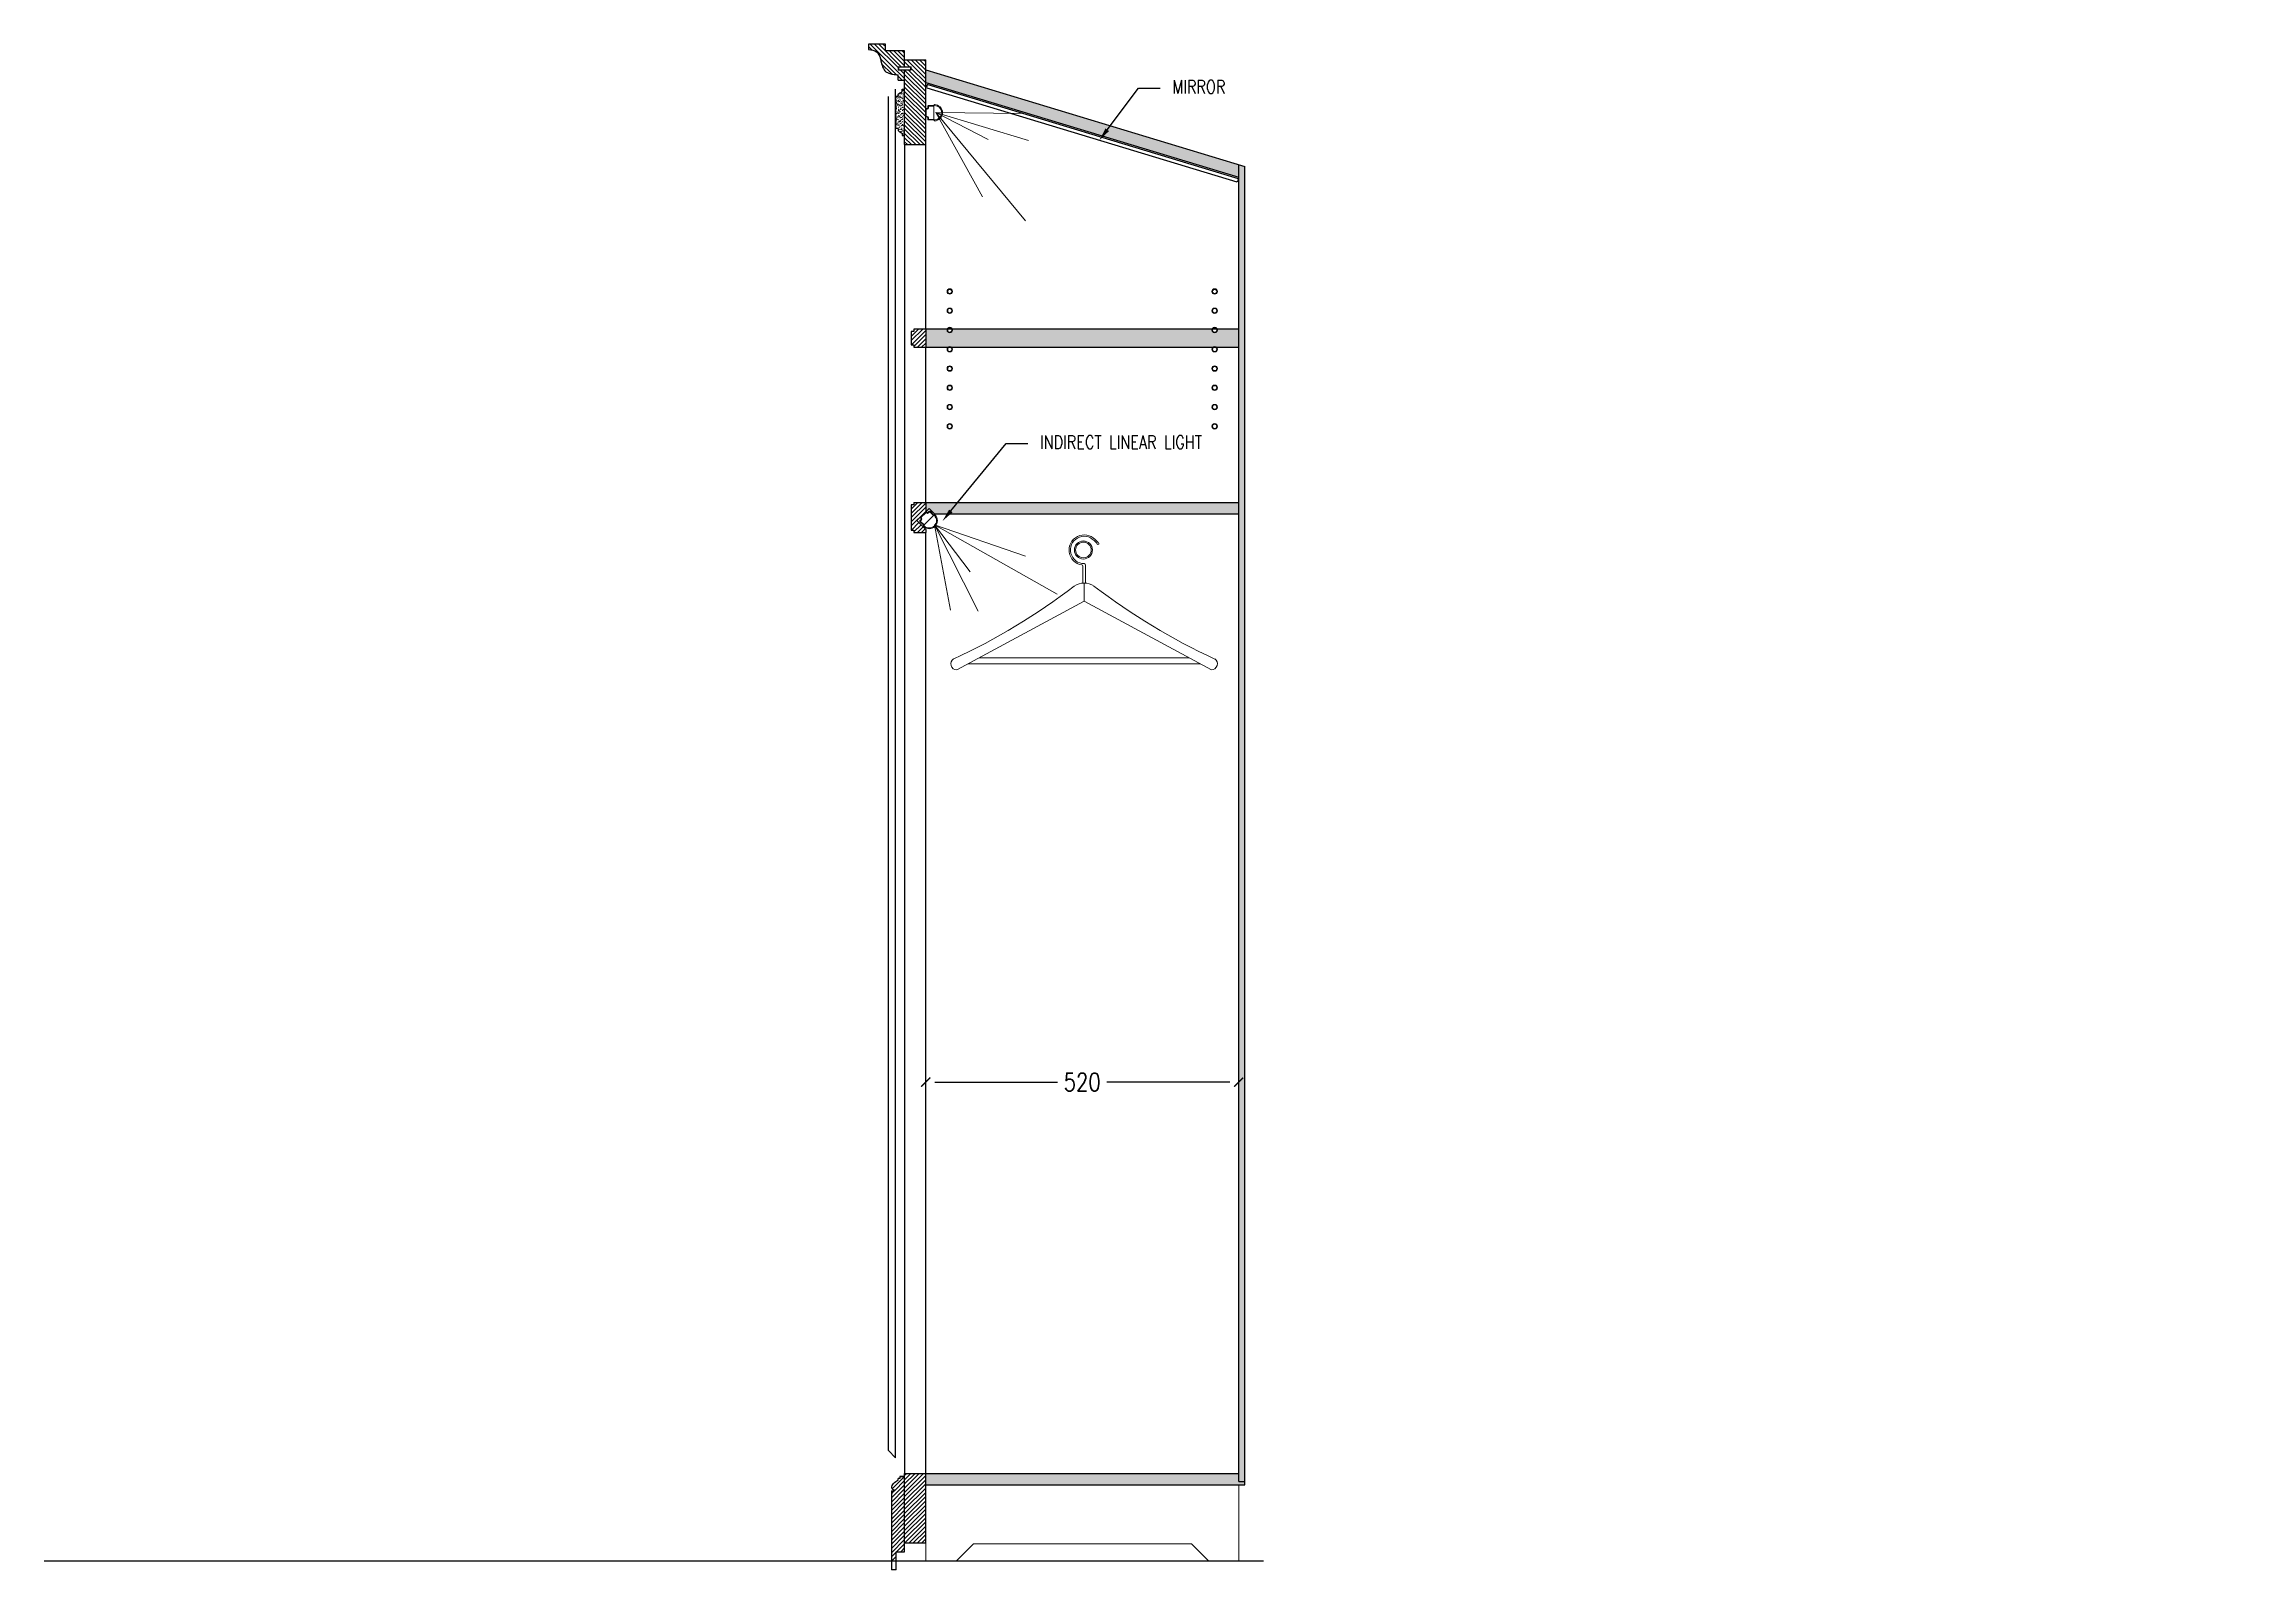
# Model space of a CAD drawing. Header units: inches. Extents: x -12478 to 399182, y -16583 to 525552.
# Drawn here: x 62392 to 66060, y -8636 to -6101 of the extents above; entities that cross this region are included whole.
import ezdxf
from ezdxf import colors
from ezdxf.entities.mleader import LeaderData, LeaderLine
from ezdxf.math import Vec2, Vec3

# ---------------------------------------------------------------- set-up
doc = ezdxf.new("R2010")
doc.units = ezdxf.units.IN
doc.header["$LTSCALE"] = 1000
doc.header["$MEASUREMENT"] = 0
for name, color, linetype, lineweight in [('05 Menuiserie Vue', 4, 'Continuous', 25), ('06 Menuiserie Coupe', 113, 'Continuous', 25), ('08 Aménagements intérieurs', 143, 'Continuous', 18), ('10 Décors et Achures', 54, 'Continuous', 5), ('11 Quincaillerie', 121, 'Continuous', 15), ('13 Miroiterie', 51, 'Continuous', 25), ('CLA-DIM', 8, 'Continuous', 18), ('Electricité', 31, 'Continuous', 20)]:
    doc.layers.add(name, color=color, linetype=linetype, lineweight=lineweight)
doc.layers.add('CLA-SECTION', color=6, linetype='Continuous')
doc.styles.add('ST-DIM', font='romans.shx', dxfattribs={"width": 0.8})
doc.styles.add('ST9', font='romans.shx', dxfattribs={"width": 0.8})
doc.dimstyles.new('IDS-DIM', dxfattribs={"dimtxt": 3, "dimasz": 1.5, "dimexe": 0.55, "dimexo": 2, "dimgap": 1, "dimtad": 0, "dimdec": 0, "dimzin": 0, "dimdsep": 46, "dimtxsty": 'ST-DIM', "dimblk1": '_ArchTick 11', "dimblk2": '_ArchTick 11', "dimsah": 1, "dimcen": 2.2, "dimdle": 0.0015, "dimclrd": 256, "dimclre": 256, "dimclrt": 3, "dimadec": 1, "dimazin": 0, "dimtfac": 1, "dimtdec": 0, "dimtix": 1, "dimtofl": 0, "dimtmove": 1, "dimatfit": 0, "dimfxl": 1, "dimtolj": 1, "dimtzin": 0, "dimarcsym": 0})
pattern_1 = [(45, (-52216.6733, 13570.323), (3.5, -3.5), [])]
pattern_2 = [(142.5, (-56149.139, -20173.917), (0.16000313, 4.89413237), [0, -3.8608, 0, -4.318, 0, -4.1275]), (172.5, (-56149.139, -20173.917), (-4.49523283, 7.168251), [0, -2.0828, 0, -3.4798, 0, -1.3335]), (212.5, (-56146.015, -20173.917), (-7.9099237, 0.01437185), [0, -1.27, 0, -4.572, 0, -5.969]), (222.5, (-56146.015, -20173.917), (-7.63556452, 2.22929323), [0, -0.635, 0, -2.9972, 0, -3.429])]
pattern_3 = [(142.5, (-74978.516, -20173.917), (0.16000313, 4.89413237), [0, -3.8608, 0, -4.318, 0, -4.1275]), (172.5, (-74978.516, -20173.917), (-4.49523283, 7.168251), [0, -2.0828, 0, -3.4798, 0, -1.3335]), (212.5, (-74975.3918, -20173.917), (-7.9099237, 0.01437185), [0, -1.27, 0, -4.572, 0, -5.969]), (222.5, (-74975.392, -20173.917), (-7.63556452, 2.22929323), [0, -0.635, 0, -2.9972, 0, -3.429])]

msp = doc.modelspace()

# ---------------------------------------------------------------- blocks, each defined once
blk = doc.blocks.new('rai Lampes navettes AGA coupe')
at = {"lineweight": 9}
for p, q in [((-12, 4.5), (-12, 13.5)), ((-12, 13.5), (12, 13.5)), ((-11, 4.5), (-11, 13.5)), ((-11, 4.5), (-8, 4.5)), ((-11, 3.5), (-8, 3.5)), ((-7, 1), (-7, 2.5)), ((-6, 1), (-6, 2.5)), ((-6, 1), (6, 1)), ((-6, 0), (6, 0)), ((6, 1), (6, 2.5)), ((7, 1), (7, 2.5)), ((8, 4.5), (11, 4.5)), ((8, 3.5), (11, 3.5)), ((11, 4.5), (11, 13.5)), ((12, 4.5), (12, 13.5))]:
    blk.add_line(p, q, dxfattribs=at)
for centre, radius, start, end in [((0, 14.5), 13.5, 0, 180), ((-12.8, 14.5), 0.75, 180, 0), ((0, 14.5), 12, 0, 180), ((-12.4, 14), 0.632, 307.7009, 52.2991), ((-11, 4.5), 1, 180, 270), ((-8, 2.5), 2, 0, 90), ((-8, 2.5), 1, 0, 90), ((-6, 1), 1, 180, 270), ((8, 2.5), 2, 90, 180), ((6, 1), 1, 270, 0), ((8, 2.5), 1, 90, 180), ((11, 4.5), 1, 270, 0), ((12.4, 14), 0.632, 127.7009, 232.2991), ((12.8, 14.5), 0.75, 180, 0)]:
    blk.add_arc(centre, radius, start, end, dxfattribs=at)
blk = doc.blocks.new('Cintre bois')
for p, q in [((16.4, 15.6), (20.9, 11.1)), ((18.1, 17.3), (22.8, 13.1)), ((23.7, 12.2), (23.7, 12.2)), ((-2, -55), (-2, -26.8)), ((2, -55), (2, -24.7)), ((0, -55), (0, -85)), ((-211.4, -199.2), (0, -85)), ((0, -85), (211.4, -199.2)), ((-174.3, -179.2), (174.3, -179.2)), ((-192.9, -189.2), (192.9, -189.2))]:
    blk.add_line(p, q)
for centre, radius, start, end in [((0, 0), 25.1, 43.6819, 261.5057), ((0, 0), 22.7, 43.6819, 270), ((22.8, 11.2), 1.83, 183.8726, 88.609), ((-4, -26.8), 2, 0, 81.5057), ((0, -24.7), 2, 0, 90), ((-660.6, 780.2), 1058.7, 294.7509, 307.4826), ((0, -85), 30, 56.8887, 123.1113), ((660.6, 780.2), 1058.7, 232.5174, 245.2491), ((-211.4, -189.2), 10, 123.1113, 270), ((211.4, -189.2), 10, 270, 56.8887)]:
    blk.add_arc(centre, radius, start, end)
blk = doc.blocks.new('Douille')
for radius in [4.5, 3.5]:
    blk.add_circle((0, 0), radius)
blk = doc.blocks.new('_ArchTick 11')
at = {"color": 0, "linetype": 'ByBlock', "const_width": 0.15}
blk.add_lwpolyline([(-0.5, -0.5), (0.5, 0.5)], dxfattribs=at)
blk = doc.blocks.new('*D706')
at = {"layer": 'CLA-DIM', "lineweight": -2, "transparency": 16777216}
for p, q in [((63856.9, -8455.5), (63856.9, -7819.6)), ((63871.9, -7825.1), (64076, -7825.1)), ((64361.9, -7825.1), (64157.7, -7825.1)), ((64376.9, -8455.5), (64376.9, -7819.6))]:
    blk.add_line(p, q, dxfattribs=at)
at = {"layer": 'Defpoints', "color": 0, "transparency": 16777216}
for p in [(63856.9, -7825.1), (63856.9, -8475.5), (64376.9, -8475.5)]:
    blk.add_point(p, dxfattribs=at)
at = {"layer": 'CLA-DIM', "lineweight": -2, "transparency": 16777216, "xscale": 15, "yscale": 15, "zscale": 15, "rotation": 180}
blk.add_blockref('_ArchTick 11', (63856.9, -7825.1), dxfattribs=at)
at = {"layer": 'CLA-DIM', "lineweight": -2, "transparency": 16777216, "xscale": 15, "yscale": 15, "zscale": 15}
blk.add_blockref('_ArchTick 11', (64376.9, -7825.1), dxfattribs=at)
at = {"layer": 'CLA-DIM', "color": 3, "transparency": 16777216, "insert": (64116.9, -7825.1), "char_height": 30, "attachment_point": 5, "style": 'ST-DIM'}
blk.add_mtext('\\A1;520', dxfattribs=at)

# ---------------------------------------------------------------- dimensions: what is measured, and where the dimension line sits
at = {"layer": 'CLA-DIM'}
dim = msp.add_linear_dim(base=(63856.9, -7825.1), p1=(64376.9, -8475.5), p2=(63856.9, -8475.5), angle=180, dimstyle='IDS-DIM', override={"dimscale": 0, "dimtix": 1, "dimtofl": 0, "dimtmove": 1, "dimatfit": 0}, dxfattribs=at)
dim.commit()
dim.dimension.update_dxf_attribs({"geometry": '*D706', "text_midpoint": (64116.9, -7825.1)})

# ---------------------------------------------------------------- hatches: boundary and pattern name
at = {"layer": '10 Décors et Achures'}
h = msp.add_hatch(dxfattribs=at)
h.set_pattern_fill('JIS_WOOD', color=256, scale=7, style=0)
h.set_pattern_definition([(135, (-60338.041, -20163.6416), (3.5, 3.5), [])])
edge = h.paths.add_edge_path()
edge.add_spline(control_points=[(63810.9, -6151.5), (63808, -6151.2), (63802.9, -6150.7), (63796.1, -6149.2), (63789.5, -6146.3), (63783.9, -6137.3), (63782.5, -6125.4), (63776.5, -6110.8), (63767, -6109.8), (63761.9, -6109.6)], knot_values=[1.917429, 1.917429, 1.917429, 1.917429, 10.600898, 17.223526, 22.93021, 31.641243, 46.998087, 59.952612, 74.007963, 74.007963, 74.007963, 74.007963], degree=3, periodic=0)
edge.add_line((63761.9, -6109.6), (63761.9, -6100.5))
edge.add_line((63761.9, -6100.5), (63789.9, -6100.5))
edge.add_line((63789.9, -6100.5), (63789.9, -6111.5))
edge.add_line((63789.9, -6111.5), (63821.9, -6111.5))
edge.add_line((63821.9, -6111.5), (63821.9, -6138))
edge.add_line((63821.9, -6138), (63810.9, -6138))
edge.add_line((63810.9, -6138), (63810.9, -6143))
edge.add_line((63810.9, -6143), (63821.9, -6143))
edge.add_line((63821.9, -6143), (63821.9, -6160.5))
edge.add_line((63821.9, -6160.5), (63810.9, -6160.5))
edge.add_line((63810.9, -6160.5), (63810.9, -6151.5))
h = msp.add_hatch(dxfattribs=at)
h.set_pattern_fill('JIS_WOOD', color=256, scale=7, style=0)
h.set_pattern_definition([(135, (-56149.139, -20173.917), (3.5, 3.5), [])])
h.paths.add_polyline_path([(63821.9, -6143), (63832.9, -6143), (63832.9, -6138), (63821.9, -6138), (63821.9, -6126.5), (63856.9, -6126.5), (63856.9, -6267.5), (63821.9, -6267.5)])
at = {"layer": '10 Décors et Achures', "lineweight": 5}
h = msp.add_hatch(dxfattribs=at)
h.set_pattern_fill('AR-SAND', color=256, scale=0.1, style=0)
h.set_pattern_definition(pattern_2)
h.paths.add_polyline_path([(64376.9, -6300.9), (64376.9, -6321.8), (63856.9, -6164), (63856.9, -6143.1)])
h = msp.add_hatch(dxfattribs=at)
h.set_pattern_fill('AR-SAND', color=256, scale=0.1, style=0)
h.set_pattern_definition(pattern_2)
edge = h.paths.add_edge_path()
edge.add_line((63806.9, -6187.5), (63810.9, -6187.5))
edge.add_spline(control_points=[(63810.9, -6187.5), (63810.9, -6186.4), (63810.9, -6184.5), (63812.7, -6181.9), (63815.3, -6181.1), (63817.4, -6179.6), (63817.8, -6177.5), (63817.9, -6176.2), (63817.9, -6175.5)], knot_values=[0, 0, 0, 0, 3.233157, 5.688616, 8.768505, 11.353074, 13.021988, 15.095943, 15.095943, 15.095943, 15.095943], degree=3, periodic=0)
edge.add_line((63817.9, -6175.5), (63821.9, -6175.5))
edge.add_line((63821.9, -6175.5), (63821.9, -6252.5))
edge.add_line((63821.9, -6252.5), (63817.9, -6252.5))
edge.add_spline(control_points=[(63817.9, -6252.5), (63817.9, -6251.8), (63817.8, -6250.6), (63817.4, -6248.5), (63815.3, -6246.9), (63812.7, -6246.1), (63810.9, -6243.6), (63810.9, -6241.6), (63810.9, -6240.5)], knot_values=[0, 0, 0, 0, 2.073955, 3.742869, 6.327438, 9.407326, 11.862786, 15.095943, 15.095943, 15.095943, 15.095943], degree=3, periodic=0)
edge.add_line((63810.9, -6240.5), (63806.9, -6240.5))
edge.add_line((63806.9, -6240.5), (63806.9, -6187.5))
h = msp.add_hatch(dxfattribs=at)
h.set_pattern_fill('AR-SAND', color=256, scale=0.1, style=0)
h.set_pattern_definition(pattern_3)
h.paths.add_polyline_path([(64376.9, -6300.9), (64386.9, -6303.9), (64386.9, -7339.6), (64376.9, -7339.6)])
at = {"layer": '10 Décors et Achures'}
h = msp.add_hatch(dxfattribs=at)
h.set_pattern_fill('JIS_WOOD', color=256, scale=7, angle=90, style=0)
h.set_pattern_definition(pattern_1)
h.paths.add_polyline_path([(63832.9, -6578), (63836.9, -6578), (63836.9, -6574), (63856.9, -6574), (63856.9, -6604), (63836.9, -6604), (63836.9, -6600), (63832.9, -6600)])
at = {"layer": '10 Décors et Achures', "lineweight": 5}
h = msp.add_hatch(dxfattribs=at)
h.set_pattern_fill('AR-SAND', color=256, scale=0.1, style=0)
h.set_pattern_definition(pattern_2)
h.paths.add_polyline_path([(63899.7, -6604, 0.353553), (63894.1, -6604), (63856.9, -6604), (63856.9, -6574), (63892.6, -6574, 0.085164), (63892.4, -6575.5, 1), (63901.4, -6575.5, 0.085164), (63901.1, -6574), (64332.6, -6574, 0.085164), (64332.4, -6575.5, 1), (64341.4, -6575.5, 0.085164), (64341.1, -6574), (64376.9, -6574), (64376.9, -6604), (64339.7, -6604, 0.353553), (64334.1, -6604)])
at = {"layer": '10 Décors et Achures'}
h = msp.add_hatch(dxfattribs=at)
h.set_pattern_fill('JIS_WOOD', color=256, scale=7, angle=90, style=0)
h.set_pattern_definition(pattern_1)
h.paths.add_polyline_path([(63832.9, -6866), (63836.9, -6866), (63836.9, -6862), (63856.9, -6862), (63856.9, -6877.7), (63842.3, -6892.2), (63856.9, -6906.8), (63856.9, -6912), (63836.9, -6912), (63836.9, -6908), (63832.9, -6908)])
at = {"layer": '10 Décors et Achures', "lineweight": 5}
h = msp.add_hatch(dxfattribs=at)
h.set_pattern_fill('AR-SAND', color=256, scale=0.1, style=0)
h.set_pattern_definition(pattern_2)
h.paths.add_polyline_path([(63871.4, -6881), (63862.5, -6872.1), (63856.9, -6877.7), (63856.9, -6862), (64376.9, -6862), (64376.9, -6881)])
h = msp.add_hatch(dxfattribs=at)
h.set_pattern_fill('AR-SAND', color=256, scale=0.1, style=0)
h.set_pattern_definition(pattern_3)
h.paths.add_polyline_path([(64376.9, -7339.6), (64386.9, -7339.6), (64386.9, -8488.5), (64376.9, -8488.5)])
at = {"layer": '10 Décors et Achures'}
h = msp.add_hatch(dxfattribs=at)
h.set_pattern_fill('JIS_WOOD', color=256, scale=7, angle=90, style=0)
h.set_pattern_definition(pattern_1)
h.paths.add_polyline_path([(63821.9, -8605.5), (63807.9, -8605.5), (63807.9, -8620.5), (63799.9, -8620.5), (63799.9, -8504.5), (63804.9, -8504.5), (63804.9, -8503), (63804.8, -8503), (63804.7, -8503), (63804.6, -8503), (63804.5, -8503), (63804.4, -8503), (63804.4, -8503), (63804.3, -8503), (63804.2, -8503), (63804.1, -8503), (63804, -8503), (63803.9, -8502.9), (63803.8, -8502.9), (63803.7, -8502.9), (63803.7, -8502.9), (63803.6, -8502.9), (63803.5, -8502.8), (63803.4, -8502.8), (63803.3, -8502.8), (63803.2, -8502.8), (63803.1, -8502.7), (63803.1, -8502.7), (63803, -8502.7), (63802.9, -8502.6), (63802.8, -8502.6), (63802.7, -8502.5), (63802.7, -8502.5), (63802.6, -8502.5), (63802.5, -8502.4), (63802.4, -8502.4), (63802.4, -8502.3), (63802.3, -8502.3), (63802.2, -8502.2), (63802.2, -8502.2), (63802.1, -8502.1), (63802, -8502), (63802, -8502), (63801.9, -8501.9), (63801.9, -8501.9), (63801.8, -8501.8), (63801.7, -8501.7), (63801.7, -8501.7), (63801.6, -8501.6), (63801.6, -8501.5), (63801.5, -8501.4), (63801.5, -8501.4), (63801.5, -8501.3), (63801.4, -8501.2), (63801.4, -8501.1), (63801.3, -8501), (63801.3, -8501), (63801.3, -8500.9), (63801.2, -8500.8), (63801.2, -8500.7), (63801.1, -8500.6), (63801.1, -8500.6), (63801.1, -8500.5), (63801.1, -8500.4), (63801, -8500.3), (63801, -8500.2), (63801, -8500.1), (63801, -8500), (63800.9, -8499.9), (63800.9, -8499.9), (63800.9, -8499.8), (63800.9, -8499.7), (63800.9, -8499.6), (63800.8, -8499.5), (63800.8, -8499.4), (63800.8, -8499.3), (63800.8, -8499.2), (63800.8, -8499.2), (63800.8, -8499.1), (63800.8, -8499), (63800.8, -8498.9), (63800.7, -8498.8), (63800.7, -8498.7), (63800.7, -8498.6), (63800.7, -8498.5), (63800.7, -8498.5), (63800.7, -8498.4), (63800.7, -8498.3), (63800.7, -8498.2), (63800.7, -8498.1), (63800.7, -8498), (63800.7, -8497.9), (63800.7, -8497.9), (63800.7, -8497.8), (63800.8, -8497.7), (63800.8, -8497.6), (63800.8, -8497.5), (63800.8, -8497.4), (63800.8, -8497.3), (63800.8, -8497.3), (63800.8, -8497.2), (63800.8, -8497.1), (63800.8, -8497), (63800.9, -8496.9), (63800.9, -8496.8), (63800.9, -8496.7), (63800.9, -8496.7), (63800.9, -8496.6), (63801, -8496.5), (63801, -8496.4), (63801, -8496.3), (63801, -8496.2), (63801.1, -8496.2), (63801.1, -8496.1), (63801.1, -8496), (63801.1, -8495.9), (63801.2, -8495.8), (63801.2, -8495.7), (63801.2, -8495.7), (63801.3, -8495.6), (63801.3, -8495.5), (63801.3, -8495.4), (63801.3, -8495.3), (63801.4, -8495.2), (63801.4, -8495.2), (63801.5, -8495.1), (63801.5, -8495), (63801.5, -8494.9), (63801.6, -8494.8), (63801.6, -8494.8), (63801.6, -8494.7), (63801.7, -8494.6), (63801.7, -8494.5), (63801.8, -8494.4), (63801.8, -8494.4), (63801.9, -8494.3), (63801.9, -8494.2), (63801.9, -8494.1), (63802, -8494.1), (63802, -8494), (63802.1, -8493.9), (63802.1, -8493.8), (63802.2, -8493.7), (63802.2, -8493.7), (63802.3, -8493.6), (63802.3, -8493.5), (63802.4, -8493.4), (63802.4, -8493.4), (63802.5, -8493.3), (63802.5, -8493.2), (63802.6, -8493.1), (63802.7, -8493), (63802.7, -8493), (63802.8, -8492.9), (63802.8, -8492.8), (63802.9, -8492.7), (63802.9, -8492.7), (63803, -8492.6), (63803.1, -8492.5), (63803.1, -8492.5), (63803.2, -8492.4), (63803.2, -8492.3), (63803.3, -8492.2), (63803.4, -8492.2), (63803.4, -8492.1), (63803.5, -8492), (63803.5, -8491.9), (63803.6, -8491.9), (63803.7, -8491.8), (63803.7, -8491.7), (63803.8, -8491.7), (63803.9, -8491.6), (63803.9, -8491.5), (63804, -8491.4), (63804.1, -8491.4), (63804.1, -8491.3), (63804.2, -8491.2), (63804.3, -8491.2), (63804.3, -8491.1), (63804.4, -8491), (63804.5, -8491), (63804.5, -8490.9), (63804.6, -8490.8), (63804.7, -8490.8), (63804.8, -8490.7), (63804.8, -8490.6), (63804.9, -8490.6), (63805, -8490.5), (63805, -8490.4), (63805.1, -8490.4), (63805.2, -8490.3), (63805.3, -8490.2), (63805.3, -8490.2), (63805.4, -8490.1), (63805.5, -8490), (63805.6, -8490), (63805.6, -8489.9), (63805.7, -8489.9), (63805.8, -8489.8), (63805.9, -8489.7), (63805.9, -8489.7), (63806, -8489.6), (63806.1, -8489.5), (63806.2, -8489.5), (63806.3, -8489.4), (63806.3, -8489.4), (63806.4, -8489.3), (63806.5, -8489.2), (63806.6, -8489.2), (63806.6, -8489.1), (63806.7, -8489.1), (63806.8, -8489), (63806.9, -8488.9), (63807, -8488.9), (63807, -8488.8), (63807.1, -8488.8), (63807.2, -8488.7), (63807.3, -8488.7), (63807.4, -8488.6), (63807.4, -8488.6), (63807.5, -8488.5), (63807.6, -8488.4), (63807.7, -8488.4), (63807.8, -8488.3), (63807.8, -8488.3), (63807.9, -8488.2), (63808, -8488.2), (63808.1, -8488.1), (63808.2, -8488.1), (63808.2, -8488), (63808.3, -8488), (63808.4, -8487.9), (63808.5, -8487.9), (63808.6, -8487.8), (63808.6, -8487.8), (63808.7, -8487.7), (63808.8, -8487.7), (63808.9, -8487.6), (63809, -8487.6), (63809.1, -8487.5), (63809.1, -8487.5), (63809.2, -8487.4), (63809.3, -8487.4), (63809.4, -8487.3), (63809.5, -8487.3), (63809.5, -8487.2), (63809.6, -8487.2), (63809.7, -8487.2), (63809.8, -8487.1), (63809.9, -8487.1), (63809.9, -8487), (63810, -8487), (63810.1, -8486.9), (63810.2, -8486.9), (63810.3, -8486.9), (63810.3, -8486.8), (63810.4, -8486.8), (63810.5, -8486.7), (63810.6, -8486.7), (63810.7, -8486.7), (63810.7, -8486.6), (63810.8, -8486.6), (63810.9, -8486.5), (63810.9, -8483.5), (63813.9, -8483.5), (63813.9, -8480.5), (63821.9, -8480.5)])
h = msp.add_hatch(dxfattribs=at)
h.set_pattern_fill('JIS_WOOD', color=256, scale=7, angle=90, style=0)
h.set_pattern_definition([(45, (-56149.139, -20173.917), (3.5, -3.5), [])])
h.paths.add_polyline_path([(63821.9, -8475.5), (63856.9, -8475.5), (63856.9, -8590.5), (63821.9, -8590.5)])
at = {"layer": '10 Décors et Achures', "lineweight": 5}
h = msp.add_hatch(dxfattribs=at)
h.set_pattern_fill('AR-SAND', color=256, scale=0.1, style=0)
h.set_pattern_definition(pattern_2)
h.paths.add_polyline_path([(64376.9, -8475.5), (64376.9, -8488.5), (64386.9, -8488.5), (64386.9, -8494.5), (63856.9, -8494.5), (63856.9, -8475.5)])

# ---------------------------------------------------------------- linework, layer by layer
at = {"layer": '05 Menuiserie Vue'}
for p, q in [((63794.9, -8437.5), (63794.9, -6187.5)), ((63806.9, -8449.5), (63806.9, -6175.5)), ((63821.9, -6267.5), (63821.9, -8475.5)), ((63856.9, -6574), (63856.9, -6267.5)), ((63856.9, -6862), (63856.9, -6604)), ((63856.9, -8475.5), (63856.9, -6912))]:
    msp.add_line(p, q, dxfattribs=at)
at = {"layer": '05 Menuiserie Vue', "lineweight": 5}
for p, q in [((63806.9, -8449.5), (63794.9, -8437.5)), ((64376.9, -8494.5), (64376.9, -8620.5)), ((63856.9, -8590.5), (63856.9, -8620.5)), ((63907.9, -8620.5), (63936.2, -8592.3)), ((63936.2, -8592.3), (64298.6, -8592.3)), ((64326.9, -8620.5), (64298.6, -8592.3)), ((63856.9, -8620.5), (63907.9, -8620.5)), ((64376.9, -8620.5), (64326.9, -8620.5))]:
    msp.add_line(p, q, dxfattribs=at)
at = {"layer": '06 Menuiserie Coupe'}
for p, q in [((63789.9, -6100.5), (63761.9, -6100.5)), ((63761.9, -6100.5), (63761.9, -6109.6)), ((63789.9, -6111.5), (63789.9, -6100.5)), ((63821.9, -6111.5), (63789.9, -6111.5)), ((63821.9, -6138), (63821.9, -6111.5)), ((63821.9, -6138), (63821.9, -6111.5)), ((63810.9, -6138), (63832.9, -6138)), ((63810.9, -6138), (63810.9, -6143)), ((63810.9, -6143), (63832.9, -6143)), ((63810.9, -6160.5), (63810.9, -6151.5)), ((63810.9, -6160.5), (63821.9, -6160.5)), ((63811.9, -6138), (63811.9, -6143)), ((63821.9, -6138), (63821.9, -6126.5)), ((63821.9, -6126.5), (63856.9, -6126.5)), ((63821.9, -6267.5), (63821.9, -6143)), ((63821.9, -6160.5), (63821.9, -6143)), ((63831.9, -6143), (63831.9, -6138)), ((63832.9, -6143), (63832.9, -6138)), ((63856.9, -6267.5), (63856.9, -6126.5)), ((63856.9, -6143.1), (64386.9, -6303.9)), ((63810.9, -6187.5), (63806.9, -6187.5)), ((63806.9, -6187.5), (63806.9, -6240.5)), ((63817.9, -6175.5), (63821.9, -6175.5)), ((63856.9, -6164), (64376.9, -6321.8)), ((63810.9, -6240.5), (63806.9, -6240.5)), ((63817.9, -6252.5), (63821.9, -6252.5)), ((63821.9, -6267.5), (63856.9, -6267.5)), ((64376.9, -8488.5), (64376.9, -6300.9)), ((64386.9, -8494.5), (64386.9, -6303.9)), ((63836.9, -6578), (63832.9, -6578)), ((63832.9, -6578), (63832.9, -6600)), ((63832.9, -6600), (63836.9, -6600)), ((63836.9, -6574), (63836.9, -6578)), ((64376.9, -6574), (63836.9, -6574)), ((63836.9, -6600), (63836.9, -6604)), ((63856.9, -6574), (63856.9, -6604)), ((63836.9, -6604), (64376.9, -6604)), ((63836.9, -6866), (63832.9, -6866)), ((63832.9, -6866), (63832.9, -6908)), ((63836.9, -6862), (63836.9, -6866)), ((63836.9, -6862), (63856.9, -6862)), ((63842.3, -6892.2), (63862.5, -6872.1)), ((63856.9, -6906.8), (63842.3, -6892.2)), ((63856.9, -6862), (63856.9, -6877.7)), ((63856.9, -6862), (64376.9, -6862)), ((63871.4, -6881), (63862.5, -6872.1)), ((63871.4, -6881), (64376.9, -6881)), ((63832.9, -6908), (63836.9, -6908)), ((63836.9, -6908), (63836.9, -6912)), ((63836.9, -6912), (63856.9, -6912)), ((63856.9, -6906.8), (63856.9, -6912)), ((63799.9, -8504.5), (63799.9, -8620.5)), ((63799.9, -8504.5), (63804.9, -8504.5)), ((63804.9, -8504.5), (63804.9, -8503)), ((63813.9, -8483.5), (63810.9, -8483.5)), ((63810.9, -8486.5), (63810.9, -8483.5)), ((63821.9, -8480.5), (63813.9, -8480.5)), ((63813.9, -8480.5), (63813.9, -8483.5)), ((63813.9, -8480.5), (63821.9, -8480.5)), ((63821.9, -8590.5), (63821.9, -8475.5)), ((63821.9, -8475.5), (64376.9, -8475.5)), ((63821.9, -8605.5), (63821.9, -8480.5)), ((63856.9, -8590.5), (63856.9, -8475.5)), ((63856.9, -8494.5), (64386.9, -8494.5)), ((64376.9, -8488.5), (64386.9, -8488.5)), ((63807.9, -8635.5), (63807.9, -8605.5)), ((63807.9, -8605.5), (63821.9, -8605.5)), ((63821.9, -8590.5), (63856.9, -8590.5)), ((63799.9, -8620.5), (63807.9, -8620.5)), ((63799.9, -8620.5), (63799.9, -8635.5)), ((63807.9, -8635.5), (63799.9, -8635.5))]:
    msp.add_line(p, q, dxfattribs=at)
for points, knots in [([(63761.9, -6109.6), (63767, -6109.8), (63776.5, -6110.8), (63782.5, -6125.4), (63783.9, -6137.3), (63789.5, -6146.3), (63796.1, -6149.2), (63802.9, -6150.7), (63808, -6151.2), (63810.9, -6151.5)], [1.917429, 1.917429, 1.917429, 1.917429, 15.972781, 28.927305, 44.284149, 52.995182, 58.701867, 65.324494, 74.007963, 74.007963, 74.007963, 74.007963]), ([(63810.9, -6187.5), (63810.9, -6186.4), (63810.9, -6184.5), (63812.7, -6181.9), (63815.3, -6181.1), (63817.4, -6179.6), (63817.8, -6177.5), (63817.9, -6176.2), (63817.9, -6175.5)], [0, 0, 0, 0, 3.233157, 5.688616, 8.768505, 11.353074, 13.021988, 15.095943, 15.095943, 15.095943, 15.095943]), ([(63810.9, -6240.5), (63810.9, -6241.6), (63810.9, -6243.6), (63812.7, -6246.1), (63815.3, -6246.9), (63817.4, -6248.5), (63817.8, -6250.6), (63817.9, -6251.8), (63817.9, -6252.5)], [0, 0, 0, 0, 3.233157, 5.688616, 8.768505, 11.353074, 13.021988, 15.095943, 15.095943, 15.095943, 15.095943])]:
    msp.add_open_spline(points, degree=3, knots=knots, dxfattribs=at)
at = {"layer": '06 Menuiserie Coupe', "start_tangent": (-1, 0), "end_tangent": (0.899543, 0.436833)}
msp.add_spline([(63804.9, -8503), (63802.2, -8502.2), (63800.8, -8499.5), (63810.9, -8486.5)], degree=3, dxfattribs=at)
at = {"layer": '10 Décors et Achures'}
for p, q in [((63873.7, -6214.1), (63951.1, -6354.1)), ((63873.7, -6214.1), (64022.5, -6394.3)), ((63873.7, -6214.1), (63960.7, -6258.8)), ((63873.7, -6214.1), (64017.6, -6215.7)), ((63873.7, -6214.1), (64027.7, -6260.4)), ((63873.7, -6214.1), (63951.1, -6354.1)), ((63873.7, -6214.1), (64022.5, -6394.3)), ((63873.7, -6214.1), (63960.7, -6258.8)), ((63873.7, -6214.1), (64017.6, -6215.7)), ((63873.7, -6214.1), (64027.7, -6260.4)), ((63871.5, -6899.4), (64022.9, -6951.1)), ((63871.5, -6899.4), (64075.1, -7014.3)), ((63871.5, -6899.4), (63930.7, -6977.2)), ((63871.5, -6899.4), (63898.3, -7040.8)), ((63871.5, -6899.4), (63944.1, -7042.9))]:
    msp.add_line(p, q, dxfattribs=at)
at = {"layer": '11 Quincaillerie'}
for radius in [15, 15, 13]:
    msp.add_circle((64118.9, -6941), radius, dxfattribs=at)
at = {"layer": '13 Miroiterie'}
for p, q in [((63859.3, -6168), (63858.1, -6171.9)), ((63858.8, -6173.1), (63858.1, -6171.9)), ((63858.8, -6173.1), (64374, -6329.5)), ((63860.5, -6167.4), (63859.3, -6168)), ((63860.5, -6167.4), (64375.7, -6323.7)), ((64375.2, -6328.8), (64374, -6329.5)), ((64375.2, -6328.8), (64376.4, -6325)), ((64376.4, -6325), (64375.7, -6323.7))]:
    msp.add_line(p, q, dxfattribs=at)
at = {"layer": 'CLA-SECTION', "ltscale": 10}
msp.add_line((62392.3, -8620.5), (64417.9, -8620.5), dxfattribs=at)

# ---------------------------------------------------------------- block references
at = {"layer": '08 Aménagements intérieurs'}
msp.add_blockref('Cintre bois', (64120.1, -6941), dxfattribs=at)
msp.add_blockref('Cintre bois', (64120.1, -6941), dxfattribs=at)
at = {"layer": '11 Quincaillerie', "lineweight": 0, "xscale": -1, "rotation": 270}
for p in [(63896.9, -6511.5), (64336.9, -6511.5), (63896.9, -6543.5), (64336.9, -6543.5), (63896.9, -6575.5), (64336.9, -6575.5), (63896.9, -6607.5), (63896.9, -6639.5), (64336.9, -6607.5), (64336.9, -6639.5), (63896.9, -6671.5), (64336.9, -6671.5), (63896.9, -6703.5), (64336.9, -6703.5), (63896.9, -6735.5), (64336.9, -6735.5)]:
    msp.add_blockref('Douille', p, dxfattribs=at)
at = {"layer": 'Electricité', "rotation": 270}
msp.add_blockref('rai Lampes navettes AGA coupe', (63856.9, -6214.5), dxfattribs=at)
msp.add_blockref('rai Lampes navettes AGA coupe', (63856.9, -6214.5), dxfattribs=at)
at = {"layer": 'Electricité', "xscale": -1, "rotation": 224.9999999995672}
msp.add_blockref('rai Lampes navettes AGA coupe', (63852.5, -6882), dxfattribs=at)

msp.set_redraw_order([(e.dxf.handle, doc.entitydb.next_handle()) for e in msp.query("TEXT MTEXT ATTDEF DIMENSION ARC_DIMENSION")])  # texts and dimensions are drawn at this point

# ---------------------------------------------------------------- leaders
at = {"layer": 'CLA-DIM'}
ml = msp.add_multileader_mtext('Standard', dxfattribs=at)
ml.set_content('MIRROR', color=3, style='ST9')
ml.set_leader_properties(color=256)
ml.build(insert=Vec2(0, 0))
ml.multileader.update_dxf_attribs({"dogleg_length": 3.6, "arrow_head_size": 22, "scale": 10})
ctx = ml.context
ctx.base_point, ctx.scale, ctx.char_height, ctx.arrow_head_size, ctx.landing_gap_size, ctx.plane_origin = Vec3(64246.6, -6173.7), 10, 22, 22, 20, Vec3(63972.7, -6298.5)
notes = []
notes.append((ctx, [(0, (1, 1, 0), (64210.6, -6173.7), (1, 0), 36, [(0, [(64145.2, -6260.4)], 0, [])])]))
ctx.mtext.insert, ctx.mtext.width, ctx.mtext.flow_direction = Vec3(64266.6, -6160.5), 179.348, 5
ml = msp.add_multileader_mtext('Standard', dxfattribs=at)
ml.set_content('INDIRECT LINEAR LIGHT', color=3, style='ST9')
ml.set_leader_properties(color=256)
ml.build(insert=Vec2(0, 0))
ml.multileader.update_dxf_attribs({"dogleg_length": 3.6, "arrow_head_size": 22, "scale": 10})
ctx = ml.context
ctx.base_point, ctx.scale, ctx.char_height, ctx.arrow_head_size, ctx.landing_gap_size, ctx.plane_origin = Vec3(64026.6, -6764), 10, 22, 22, 20, Vec3(63735.1, -6923.5)
notes.append((ctx, [(0, (1, 1, 0), (63990.6, -6764), (1, 0), 36, [(0, [(63884.6, -6893.1)], 0, [])])]))
ctx.mtext.insert, ctx.mtext.width, ctx.mtext.flow_direction = Vec3(64046.6, -6750.8), 179.348, 5
for ctx, leaders in notes:
    for number, flags, end, landing, length, lines in leaders:
        leader = LeaderData()
        leader.index, (leader.has_last_leader_line, leader.has_dogleg_vector, leader.attachment_direction) = number, flags
        leader.last_leader_point, leader.dogleg_vector, leader.dogleg_length = Vec3(end), Vec3(landing), length
        for number, points, colour, breaks in lines:
            line = LeaderLine()
            line.index, line.vertices, line.color, line.breaks = number, Vec3.list(points), colors.encode_raw_color(colour), breaks
            leader.lines.append(line)
        ctx.leaders.append(leader)

doc.saveas('drawing.dxf')
